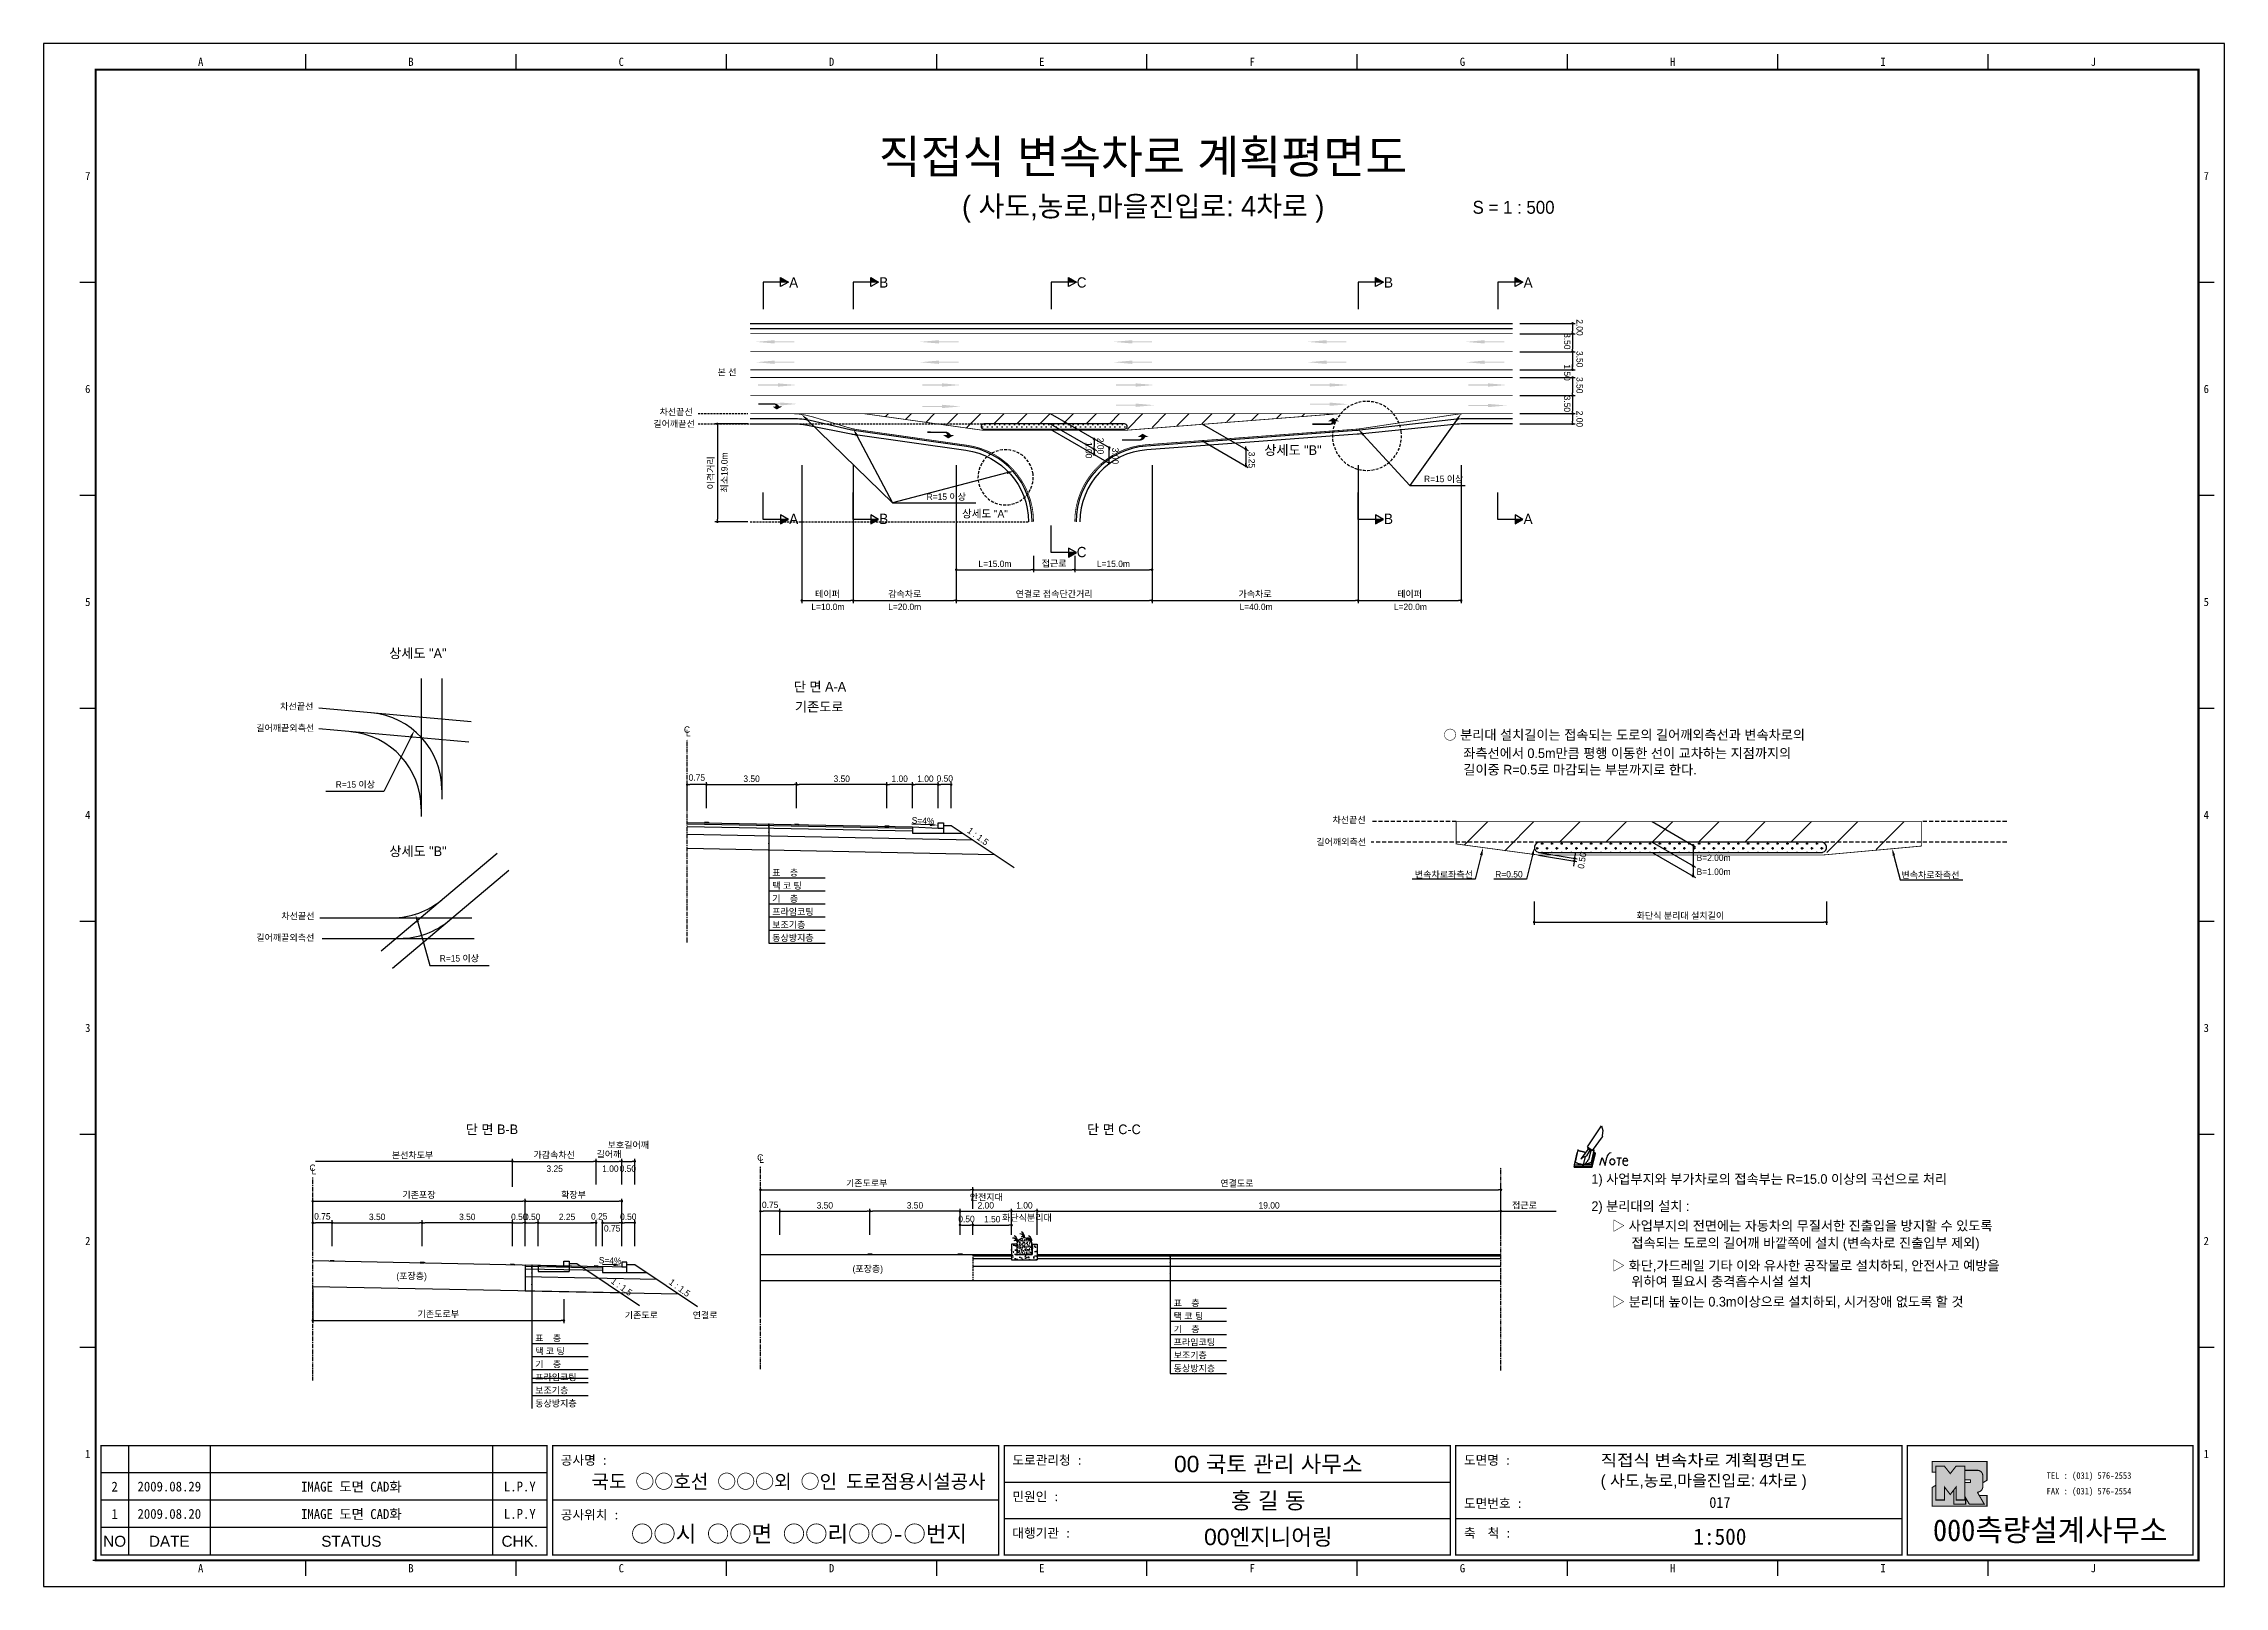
# Model space of a CAD drawing. Header units: millimetres. Extents: x 462 to 886, y -8 to 291.
import ezdxf
from ezdxf.enums import TextEntityAlignment as Align

# ---------------------------------------------------------------- set-up
doc = ezdxf.new("R2010")
doc.units = ezdxf.units.MM
doc.header["$LTSCALE"] = 0.25
doc.linetypes.add('CENTER', pattern=[50.8, 31.75, -6.35, 6.35, -6.35])
doc.linetypes.add('HIDDEN', pattern=[9.525, 6.35, -3.175])
for name, color, linetype in [('CC-GSTR-0004', 4, 'Continuous'), ('CM-LANE-0030', 30, 'Continuous'), ('CZ-DIMT-0002', 7, 'Continuous'), ('CZ-EXST-0002', 22, 'Continuous'), ('CZ-LIN1-0007', 7, 'Continuous'), ('CZ-LIN2-0003', 3, 'Continuous'), ('CZ-LINE-0001', 7, 'Continuous'), ('CZ-TEXT-BOX0', 7, 'Continuous'), ('TITLE', 7, 'Continuous')]:
    doc.layers.add(name, color=color, linetype=linetype)
doc.styles.add('견고딕', font='arial.ttf')
doc.styles.add('돋움', font='')
doc.styles.add('돋음체', font='')
doc.styles.get('돋움').set_extended_font_data('Dotum')
doc.styles.get('돋음체').set_extended_font_data('DotumChe')

msp = doc.modelspace()

# ---------------------------------------------------------------- texts
at = {"layer": 'CZ-DIMT-0002', "style": '돋움'}
for s, height, p in [('A', 2, (607.93, 244.86)), ('B', 2, (625.41, 244.86)), ('C', 2, (663.83, 244.86)), ('B', 2, (723.41, 244.86)), ('A', 2, (750.51, 244.86)), ('본 선', 1.25, (595, 227.46)), ('차선끝선', 1.25, (585.12, 219.75)), ('길어깨끝선', 1.25, (584.71, 217.44)), ('상세도 "B"', 1.875, (704.85, 212.33)), ('R=15 이상', 1.25, (734.12, 206.73)), ('R=15 이상', 1.25, (637.56, 203.28)), ('A', 2, (607.93, 198.99)), ('B', 2, (625.41, 198.99)), ('상세도 "A"', 1.5, (645.06, 199.98)), ('B', 2, (723.41, 198.99)), ('A', 2, (750.51, 198.99)), ('C', 2, (663.83, 192.54)), ('L=10.0m', 1.25, (614.57, 181.91)), ('L=20.0m', 1.25, (629.48, 181.91)), ('L=40.0m', 1.25, (697.7, 181.91)), ('L=20.0m', 1.25, (727.65, 181.91)), ('차선끝선', 1.25, (511.46, 162.59)), ('길어깨끝외측선', 1.25, (509.23, 158.39)), ('C', 1.25, (587.22, 158.09)), ('L', 1.25, (587.48, 157.43)), ('R=15 이상', 1.25, (522.84, 147.44)), ('차선끝선', 1.25, (715.75, 140.58)), ('차선끝선', 1.25, (511.69, 121.91)), ('길어깨끝외측선', 1.25, (509.24, 117.72)), ('R=15 이상', 1.25, (543.03, 113.7)), ('C', 1.25, (514.53, 73.06)), ('L', 1.25, (514.79, 72.41)), ('C', 1.25, (601.44, 75.04)), ('L', 1.25, (601.7, 74.64))]:
    msp.add_text(s, height=height, dxfattribs=at).set_placement(p, align=Align.MIDDLE_CENTER)
for s, rotation, p in [('2.00', 270, (759.9, 237.72)), ('3.50', 270, (757.47, 235.03)), ('1.50', 270, (757.47, 228.97)), ('3.50', 270, (759.9, 231.56)), ('3.50', 270, (759.9, 226.5)), ('3.50', 270, (757.47, 222.89)), ('2.00', 270, (759.9, 219.97)), ('최소19.0m', 90, (595.1, 204.09))]:
    msp.add_text(s, height=1.25, rotation=rotation, dxfattribs=at).set_placement(p)
for s, p in [('○ 분리대 설치길이는 접속되는 도로의 길어깨외측선과 변속차로의', (734.08, 157.07)), ('좌측선에서 0.5m만큼 평행 이동한 선이 교차하는 지점까지의', (737.93, 153.51)), ('길이중 R=0.5로 마감되는 부분까지로 한다.', (737.93, 150.32)), ('1) 사업부지와 부가차로의 접속부는 R=15.0 이상의 곡선으로 처리', (762.8, 70.88)), ('2) 분리대의 설치 :', (762.8, 65.61)), ('▷ 사업부지의 전면에는 자동차의 무질서한 진출입을 방지할 수 있도록', (766.78, 61.81)), ('접속되는 도로의 길어깨 바깥쪽에 설치 (변속차로 진출입부 제외)', (770.56, 58.48)), ('▷ 화단,가드레일 기타 이와 유사한 공작물로 설치하되, 안전사고 예방을', (766.78, 54.08)), ('위하여 필요시 충격흡수시설 설치', (770.56, 51.01)), ('▷ 분리대 높이는 0.3m이상으로 설치하되, 시거장애 없도록 할 것', (766.78, 47.07))]:
    msp.add_text(s, height=1.875, dxfattribs=at).set_placement(p, align=Align.MIDDLE_LEFT)
for s, rotation, p in [('S=4%', 357.7094, (633.05, 140.41)), ('1 : 1.5', 323.8881, (643.72, 137.38)), ('S=4%', 357.7094, (572.3, 55.06)), ('1 : 1.5', 323.8881, (574.54, 49.97)), ('1 : 1.5', 323.8881, (585.79, 49.77))]:
    msp.add_text(s, height=1.25, rotation=rotation, dxfattribs=at).set_placement(p, align=Align.MIDDLE_CENTER)
for s, p in [('길어깨외측선', (709.4, 135.67)), ('B=2.00m', (783.22, 132.6)), ('표    층', (603.76, 129.71)), ('택 코 팅', (603.76, 127.18)), ('변속차로좌측선', (728.53, 129.35)), ('R=0.50', (744.13, 129.39)), ('B=1.00m', (783.22, 129.89)), ('변속차로좌측선', (822.98, 129.26)), ('프라임코팅', (603.76, 122.12)), ('기    층', (603.76, 124.65)), ('보조기층', (603.76, 119.58)), ('동상방지층', (603.76, 117.05)), ('3.25', (559.94, 72.26)), ('1.00', (570.76, 72.26)), ('0.50', (574.15, 72.26)), ('안전지대', (642.11, 66.72)), ('화단식분리대', (648.38, 62.74)), ('접근로', (747.39, 65.15)), ('(포장층)', (530.8, 51.42)), ('(포장층)', (619.36, 52.83)), ('표    층', (681.7, 46.18)), ('기존도로', (575.14, 43.82)), ('연결로', (588.33, 43.82)), ('기    층', (681.7, 41.11)), ('택 코 팅', (681.7, 43.65)), ('표    층', (557.75, 39.37)), ('택 코 팅', (557.75, 36.84)), ('프라임코팅', (681.7, 38.58)), ('기    층', (557.75, 34.31)), ('보조기층', (681.7, 36.05)), ('동상방지층', (681.7, 33.52)), ('프라임코팅', (557.75, 31.78)), ('보조기층', (557.75, 29.25)), ('동상방지층', (557.75, 26.71))]:
    msp.add_text(s, height=1.25, dxfattribs=at).set_placement(p)
at = {"layer": 'CZ-DIMT-0002', "char_height": 1.25, "attachment_point": 5, "style": '돋움'}
for s, insert, rotation in [('1.00', (665.23, 212.31), 270), ('\\A1;2.00', (667.49, 213.12), 270), ('3.00', (670.38, 211.19), 270), ('3.25', (696.85, 210.42), 270), ('\\A1;0.50', (760.98, 132.68), 80.5236)]:
    msp.add_mtext(s, dxfattribs=dict(at, insert=insert, rotation=rotation))
at = {"layer": 'CZ-DIMT-0002', "insert": (533.94, 75.44), "char_height": 1.25, "attachment_point": 5, "style": '돋움'}
msp.add_mtext('본선차도부', dxfattribs=at)
at = {"layer": 'CZ-LINE-0001', "insert": (591.92, 207.91), "char_height": 1.25, "attachment_point": 5, "rotation": 90, "style": '돋움'}
msp.add_mtext('\\A1;이격거리', dxfattribs=at)
at = {"layer": 'CZ-LINE-0001', "char_height": 1.25, "attachment_point": 5, "style": '돋움'}
for s, insert in [('\\A1;L=15.0m', (647, 190.25)), ('\\A1;접근로', (658.5, 190.28)), ('\\A1;L=15.0m', (670, 190.25)), ('\\A1;테이퍼', (614.5, 184.34)), ('\\A1;감속차로', (629.5, 184.34)), ('\\A1;연결로 접속단간거리', (658.5, 184.34)), ('\\A1;가속차로', (697.5, 184.34)), ('\\A1;테이퍼', (727.5, 184.34)), ('\\A1;0.75', (589.13, 148.77)), ('\\A1;3.50', (599.76, 148.55)), ('\\A1;3.50', (617.26, 148.55)), ('\\A1;1.00', (628.51, 148.55)), ('\\A1;1.00', (633.51, 148.55)), ('\\A1;0.50', (637.26, 148.58)), ('\\A1;화단식 분리대 설치길이', (780.07, 121.92)), ('\\A1;가감속차선', (561.44, 75.5)), ('\\A1;길어깨', (572.07, 75.62)), ('\\A1;보호길어깨', (575.82, 77.42)), ('\\A1;기존포장', (535.19, 67.75)), ('\\A1;확장부', (565.19, 67.75)), ('\\A1;기존도로부', (622.11, 69.99)), ('\\A1;연결도로', (693.98, 69.98)), ('\\A1;0.75', (516.44, 63.62)), ('\\A1;3.50', (527.07, 63.52)), ('\\A1;3.50', (544.57, 63.52)), ('\\A1;0.50', (554.66, 63.53)), ('\\A1;0.50', (557.16, 63.53)), ('\\A1;2.25', (563.94, 63.52)), ('\\A1;0.25', (570.19, 63.63)), ('\\A1;0.50', (575.82, 63.55)), ('\\A1;0.75', (603.36, 65.86)), ('\\A1;3.50', (613.98, 65.76)), ('\\A1;3.50', (631.48, 65.76)), ('\\A1;0.50', (641.48, 63.11)), ('\\A1;2.00', (645.23, 65.76)), ('\\A1;1.50', (646.48, 63.08)), ('\\A1;1.00', (652.73, 65.76)), ('\\A1;19.00', (700.23, 65.76)), ('\\A1;0.75', (572.69, 61.3)), ('\\A1;기존도로부', (538.94, 44.61))]:
    msp.add_mtext(s, dxfattribs=dict(at, insert=insert))
at = {"layer": 'CZ-TEXT-BOX0', "style": '돋움'}
for s, p in [('상세도 "A"', (534.97, 172.9)), ('단 면 A-A', (613.04, 166.41)), ('기존도로', (612.89, 162.52)), ('상세도 "B"', (534.99, 134.48)), ('단 면 B-B', (549.35, 80.52)), ('단 면 C-C', (670.09, 80.52))]:
    msp.add_text(s, height=1.875, dxfattribs=at).set_placement(p, align=Align.MIDDLE_CENTER)
at = {"layer": 'TITLE', "color": 3, "linetype": 'Continuous', "style": '돋음체'}
for s, p in [('A', (492.81, 287.68)), ('B', (533.64, 287.68)), ('C', (574.46, 287.68)), ('D', (615.29, 287.68)), ('E', (656.11, 287.68)), ('F', (696.93, 287.68)), ('G', (737.76, 287.68)), ('H', (778.58, 287.68)), ('I', (819.41, 287.68)), ('J', (860.23, 287.68)), ('7', (470.89, 265.51)), ('7', (882.16, 265.51)), ('6', (470.89, 224.18)), ('6', (882.16, 224.18)), ('5', (470.89, 182.85)), ('5', (882.16, 182.85)), ('4', (470.89, 141.52)), ('4', (882.16, 141.52)), ('3', (470.89, 100.19)), ('3', (882.16, 100.19)), ('2', (470.89, 58.86)), ('2', (882.16, 58.86)), ('1', (470.89, 17.53)), ('1', (882.16, 17.53)), ('A', (492.81, -4.65)), ('B', (533.64, -4.65)), ('C', (574.46, -4.65)), ('D', (615.29, -4.65)), ('E', (656.11, -4.65)), ('F', (696.93, -4.65)), ('G', (737.76, -4.65)), ('H', (778.58, -4.65)), ('I', (819.41, -4.65)), ('J', (860.23, -4.65))]:
    msp.add_text(s, height=1.59, dxfattribs=at).set_placement(p, align=Align.MIDDLE)
at = {"layer": 'TITLE', "style": '돋움'}
for s, height, p in [('직접식 변속차로 계획평면도', 6.5, (675.74, 269.29)), ('( 사도,농로,마을진입로: 4차로 )', 4, (675.78, 259.66))]:
    msp.add_text(s, height=height, dxfattribs=at).set_placement(p, align=Align.MIDDLE_CENTER)
msp.add_text('S = 1 : 500', height=2.5, dxfattribs=at).set_placement((739.73, 259.44), align=Align.MIDDLE_LEFT)
at = {"layer": 'TITLE', "style": '돋음체'}
for s, p in [('공사명 : ', (562.72, 15.43)), ('도로관리청 :', (650.39, 15.43)), ('도면명 :', (738.06, 15.43)), ('민원인 :', (650.39, 8.36)), ('도면번호 :', (738.06, 7.04)), ('공사위치 :', (562.72, 4.82)), ('대행기관 :', (650.39, 1.28)), ('축  척 :', (738.06, 1.28))]:
    msp.add_text(s, height=1.804, dxfattribs=at).set_placement(p)
at = {"layer": 'TITLE', "color": 7, "linetype": 'Continuous'}
for s, height, style, p in [('00 국토 관리 사무소', 3.1832, '견고딕', (700.06, 15.61)), ('국도 ○○호선 ○○○외 ○인 도로점용시설공사', 2.7, '돋음체', (606.94, 12.22)), ('홍 길 동', 3.183, '견고딕', (700.06, 8.53)), ('○○시 ○○면 ○○리○○-○번지', 3.1832, '돋음체', (608.96, 2.06)), ('00엔지니어링', 3.183, '견고딕', (700.06, 1.46))]:
    msp.add_text(s, height=height, dxfattribs=dict(at, style=style)).set_placement(p, align=Align.MIDDLE)
at = {"layer": 'TITLE', "style": '돋움'}
for s, width, p, p2 in [('직접식 변속차로 계획평면도', 1.010039, (764.6, 15.18), (804.6, 15.18)), ('( 사도,농로,마을진입로: 4차로 )', 0.887023, (764.6, 11.23), (804.6, 11.23))]:
    msp.add_text(s, height=2.25, dxfattribs=dict(at, width=width)).set_placement(p, p2, align=Align.FIT)
at = {"layer": 'TITLE', "color": 180, "style": '돋음체'}
for s, p in [('TEL : (031) 576-2553', (851.17, 12.7)), ('FAX : (031) 576-2554', (851.17, 9.67))]:
    msp.add_text(s, height=1.2733, dxfattribs=at).set_placement(p)
at = {"layer": 'TITLE', "color": 1, "linetype": 'Continuous', "style": '돋음체'}
msp.add_text('2', height=1.91, dxfattribs=at).set_placement((476.11, 11.19), align=Align.MIDDLE)
at = {"layer": 'TITLE', "linetype": 'Continuous'}
for s, height, style, p in [('2009.08.29', 1.91, '돋음체', (486.72, 11.19)), ('L.P.Y', 1.91, '돋음체', (554.76, 11.19)), ('017', 2.122, '돋음체', (787.74, 8.1)), ('1', 1.91, '돋음체', (476.11, 5.88)), ('2009.08.20', 1.91, '돋음체', (486.72, 5.88)), ('L.P.Y', 1.91, '돋음체', (554.76, 5.88)), ('NO', 2.122, '견고딕', (476.11, 0.58)), ('DATE', 2.122, '견고딕', (486.72, 0.58)), ('STATUS', 2.122, '견고딕', (522.07, 0.58)), ('CHK.', 2.122, '견고딕', (554.76, 0.58)), ('1:500', 3.183, '돋음체', (787.74, 1.46))]:
    msp.add_text(s, height=height, dxfattribs=dict(at, style=style)).set_placement(p, align=Align.MIDDLE)
at = {"layer": 'TITLE', "style": '돋음체'}
for p in [(522.07, 11.19), (522.07, 5.88)]:
    msp.add_text('IMAGE 도면 CAD화', height=1.9099, dxfattribs=at).set_placement(p, align=Align.MIDDLE)
at = {"layer": 'TITLE', "color": 180, "style": '돋음체'}
msp.add_text('000측량설계사무소', height=4.244, dxfattribs=at).set_placement((851.86, 0.61), align=Align.CENTER)

# ---------------------------------------------------------------- blocks, each defined once
blk = doc.blocks.new('note')
for p, q in [((0.85, 3.5), (3.53, 7.57)), ((1.8, 2.79), (3.74, 5.46)), ((3.53, 7.57), (3.8, 6.64)), ((3.8, 6.64), (3.69, 5.72)), ((3.69, 5.72), (3.74, 5.46)), ((-1.24, 2.36), (-1.77, 0)), ((-1.77, 0), (1.77, 0)), ((-1.77, 0), (-1.77, -0.3)), ((-1.53, 0.52), (-1.55, 0.54)), ((-1.01, 2.9), (-1.53, 0.52)), ((-1.48, 0.48), (-1.53, 0.52)), ((-1.43, 0.44), (-1.48, 0.48)), ((-1.38, 0.41), (-1.43, 0.44)), ((-1.33, 0.4), (-1.38, 0.41)), ((-1.27, 0.37), (-1.33, 0.4)), ((-1.22, 0.35), (-1.27, 0.37)), ((-1.13, 2.36), (-1.24, 2.36)), ((-1.17, 0.33), (-1.22, 0.35)), ((-1.12, 0.32), (-1.17, 0.33)), ((-1.02, 0.25), (-1.12, 0.32)), ((-0.97, 0.22), (-1.02, 0.25)), ((-1, 2.9), (-1.01, 2.9)), ((-0.98, 2.85), (-1, 2.9)), ((-0.95, 2.8), (-0.98, 2.85)), ((-0.93, 0.21), (-0.97, 0.22)), ((-0.9, 2.75), (-0.95, 2.8)), ((-0.88, 0.19), (-0.93, 0.21)), ((-0.85, 2.72), (-0.9, 2.75)), ((-0.8, 0.18), (-0.88, 0.19)), ((-0.79, 2.69), (-0.85, 2.72)), ((-0.75, 0.17), (-0.8, 0.18)), ((-0.74, 2.68), (-0.79, 2.69)), ((-0.7, 0.16), (-0.75, 0.17)), ((-0.69, 2.65), (-0.74, 2.68)), ((-0.64, 0.15), (-0.7, 0.16)), ((-0.64, 2.65), (-0.69, 2.65)), ((-0.59, 2.63), (-0.64, 2.65)), ((-0.58, 0.14), (-0.64, 0.15)), ((-0.54, 2.62), (-0.59, 2.63)), ((-0.53, 0.13), (-0.58, 0.14)), ((-0.48, 2.61), (-0.54, 2.62)), ((-0.48, 0.12), (-0.53, 0.13)), ((-0.43, 2.61), (-0.48, 2.61)), ((-0.43, 0.11), (-0.48, 0.12)), ((0.75, 2.77), (-0.46, 1.16)), ((0.37, 2.24), (-0.46, 1.16)), ((-0.46, 1.16), (-0.08, 1.47)), ((-0.38, 2.59), (-0.43, 2.61)), ((-0.38, 0.08), (-0.43, 0.11)), ((-0.33, 2.59), (-0.38, 2.59)), ((-0.29, 0.06), (-0.38, 0.08)), ((-0.27, 2.58), (-0.33, 2.59)), ((-0.23, 0.05), (-0.29, 0.06)), ((-0.22, 2.57), (-0.27, 2.58)), ((-0.16, 0.04), (-0.23, 0.05)), ((-0.17, 2.56), (-0.22, 2.57)), ((-0.12, 2.55), (-0.17, 2.56)), ((-0.11, 0.03), (-0.16, 0.04)), ((-0.07, 2.53), (-0.12, 2.55)), ((-0.04, 0.02), (-0.11, 0.03)), ((-0.08, 1.47), (0.72, 1.75)), ((-0.01, 2.51), (-0.07, 2.53)), ((-0.05, -0.3), (-0.05, 0)), ((0, 0), (-0.04, 0.02)), ((0.04, 2.5), (-0.01, 2.51)), ((0.37, 1.63), (0, 0)), ((0, 0), (1.6, 0.53)), ((0, 0), (1.65, 0.18)), ((0, 0.01), (0.06, 0.04)), ((0, -0.3), (0, 0)), ((0.09, 2.48), (0.04, 2.5)), ((0.05, -0.3), (0.05, 0)), ((0.06, 0.04), (0.11, 0.07)), ((0.14, 2.48), (0.09, 2.48)), ((0.11, 0.07), (0.16, 0.09)), ((0.2, 2.47), (0.14, 2.48)), ((0.16, 0.09), (0.21, 0.12)), ((0.26, 2.43), (0.18, 2.46)), ((0.21, 0.12), (0.27, 0.14)), ((0.34, 2.4), (0.26, 2.43)), ((0.27, 0.14), (0.36, 0.19)), ((0.45, 2.37), (0.34, 2.4)), ((0.36, 0.19), (0.41, 0.22)), ((0.41, 0.22), (0.46, 0.27)), ((0.46, 0.27), (0.51, 0.3)), ((0.51, 0.3), (0.56, 0.34)), ((0.56, 0.34), (0.6, 0.4)), ((0.6, 0.4), (0.64, 0.45)), ((0.64, 0.45), (0.67, 0.51)), ((0.67, 0.51), (0.74, 0.58)), ((0.72, 1.75), (1.16, 2.53)), ((0.74, 0.58), (0.79, 0.63)), ((1, 3.1), (0.75, 2.77)), ((0.79, 0.63), (0.83, 0.68)), ((0.83, 0.68), (0.86, 0.73)), ((0.85, 3.5), (1.8, 2.79)), ((1, 3.4), (0.85, 3.21)), ((0.85, 3.21), (1.52, 2.71)), ((0.86, 0.73), (0.89, 0.79)), ((0.89, 0.84), (0.92, 0.89)), ((0.89, 0.79), (0.89, 0.84)), ((0.92, 0.89), (0.96, 0.95)), ((0.96, 0.95), (1.01, 0.97)), ((1.47, 2.74), (1.01, 0.97)), ((1.16, 2.53), (1.37, 2.82)), ((2.13, 2.84), (1.44, 2.63)), ((1.52, 2.71), (1.66, 2.9)), ((1.6, 0.53), (2.13, 2.84)), ((1.65, 0.18), (2.19, 2.48)), ((1.77, 0), (2.3, 2.36)), ((1.77, -0.3), (2.3, 2.07)), ((1.77, -0.38), (2.3, 1.99)), ((1.77, -0.44), (2.3, 1.93)), ((1.77, 0), (1.77, -0.3)), ((2.19, 2.48), (2.04, 2.47)), ((2.3, 2.36), (2.16, 2.36)), ((2.3, 2.36), (2.3, 2.07)), ((3.21, -0.08), (3.68, 1.4)), ((3.68, 1.4), (4.26, -0.14)), ((4.26, -0.14), (4.56, 1.44)), ((6.55, 1.34), (7.46, 1.34)), ((7.01, 1.34), (6.87, -0.11)), ((7.71, 0.77), (7.71, 0.55)), ((7.71, 0.77), (8.67, 0.77)), ((-1.77, -0.3), (1.77, -0.3)), ((-1.77, -0.43), (-1.77, -0.3)), ((-1.77, -0.37), (1.77, -0.37)), ((-1.77, -0.43), (1.77, -0.43))]:
    blk.add_line(p, q)
for centre, major_axis, start_param, end_param in [((0.4, 2.31), (0.0702, 0.0702), 3.283946, 6.425539), ((5.68, 1.23), (-0.806, 0.806), -0.591174, 0.597824), ((5.66, 0.58), (-0.378, 0.378), 3.926991, 10.210176), ((8.3, 0.49), (0.422, 0.422), 2.265602, 4.634911), ((8.19, 0.77), (-0.342, 0.342), 3.926991, 7.068583)]:
    blk.add_ellipse(centre, major_axis=major_axis, ratio=1, start_param=start_param, end_param=end_param)
blk = doc.blocks.new('_Dot')
at = {"color": 0, "linetype": 'ByBlock', "lineweight": -2}
blk.add_line((-0.5, 0), (-1, 0), dxfattribs=at)
at = {"color": 0, "linetype": 'ByBlock', "const_width": 0.5}
blk.add_lwpolyline([(-0.25, 0, 1), (0.25, 0, 1)], format="xyb", close=True, dxfattribs=at)

# ---------------------------------------------------------------- hatches: boundary and pattern name
at = {"layer": 'CM-LANE-0030'}
h = msp.add_hatch(dxfattribs=at)
h.set_pattern_fill('ANSI31', color=256, style=0)
h.set_pattern_definition([(45, (-527.1032, 444.4617), (-2.245064, 2.245064), [])])
h.paths.add_polyline_path([(672.18, 217.41, -0.868933), (672.31, 216.43, 0.000934), (672.25, 216.41), (674.49, 216.41, -0.023202), (676.17, 216.61), (714, 219.41), (621.48, 219.41), (641.95, 216.49, -0.007729), (642.51, 216.41), (644.75, 216.41, 0.000934), (644.68, 216.43, -0.868933), (644.82, 217.41)])
at = {"layer": 'CZ-EXST-0002'}
h = msp.add_hatch(dxfattribs=at)
h.set_pattern_fill('AR-SAND', color=256, scale=0.01, style=0)
h.set_pattern_definition([(37.5, (-457.8875, 3539.05902), (-0.016000313, 0.489413237), [0, -0.38608, 0, -0.4318, 0, -0.41275]), (7.5, (-457.8875, 3539.059), (0.44952328, 0.7168251), [0, -0.20828, 0, -0.34798, 0, -0.13335]), (327.5, (-458.1999, 3539.05902), (0.79099237, 0.001437185), [0, -0.127, 0, -0.4572, 0, -0.5969]), (317.5, (-458.1999, 3539.059), (0.76355645, 0.22292932), [0, -0.0635, 0, -0.29972, 0, -0.3429])])
edge = h.paths.add_edge_path()
edge.add_ellipse((652.73, 58.21), major_axis=(-1.5, 0), ratio=0.829212, start_angle=180, end_angle=360)
edge.add_line((651.23, 58.21), (651.23, 56.21))
edge.add_line((651.23, 56.21), (654.23, 56.21))
edge.add_line((654.23, 56.21), (654.23, 58.21))
h = msp.add_hatch(dxfattribs=at)
h.set_pattern_fill('AR-CONC', color=256, scale=0.01, style=0)
h.set_pattern_definition([(50, (-457.8875, 3539.059), (1.8218467, -0.15939086), [0.1905, -2.0955]), (355, (-457.8875, 3539.059), (-0.3524283, 1.9105664), [0.1524, -1.6764]), (100.451, (-457.7357, 3539.0457), (1.469425, 1.7511669), [0.1619, -1.7809]), (46.1842, (-457.8875, 3539.567), (2.7107904, -0.4204233), [0.28575, -3.14325]), (96.6356, (-457.6616, 3539.532), (2.3740423, 2.4742556), [0.24285, -2.67135]), (351.184, (-457.8875, 3539.567), (2.374046, 2.4742512), [0.2286, -2.5146]), (21, (-457.6335, 3539.44), (1.5161488, -1.0226552), [0.1905, -2.0955]), (326, (-457.6335, 3539.44), (0.6180203, 1.8418797), [0.1524, -1.6764]), (71.4514, (-457.5072, 3539.3548), (2.1341649, 0.8192286), [0.1619, -1.7809]), (37.5, (-457.8875, 3539.059), (0.03088603, 0.84555039), [0, -1.65608, 0, -1.7018, 0, -1.68275]), (7.5, (-457.8875, 3539.059), (0.66819663, 1.00180575), [0, -0.97028, 0, -1.61798, 0, -0.64135]), (327.5, (-458.4539, 3539.059), (1.35590595, -0.05728744), [0, -0.635, 0, -1.9812, 0, -2.6289]), (317.5, (-458.7079, 3539.059), (1.4812918, 0.2542649), [0, -0.8255, 0, -1.31572, 0, -1.8669])])
h.paths.add_polyline_path([(655.23, 55.21), (655.23, 58.21), (654.23, 58.21), (654.23, 56.21), (651.23, 56.21), (651.23, 58.21), (650.23, 58.21), (650.23, 55.21)])
at = {"layer": 'CZ-LIN1-0007'}
for points in [[(604.25, 233.66), (604.25, 233.44), (608.07, 233.44), (608.07, 233.23), (604.25, 233.23), (604.25, 233.01), (600.6, 233.33)], [(636.12, 233.66), (636.12, 233.44), (639.94, 233.44), (639.94, 233.23), (636.12, 233.23), (636.12, 233.01), (632.47, 233.33)], [(673.7, 233.66), (673.7, 233.44), (677.52, 233.44), (677.52, 233.23), (673.7, 233.23), (673.7, 233.01), (670.05, 233.33)], [(711.37, 233.66), (711.37, 233.44), (715.19, 233.44), (715.19, 233.23), (711.37, 233.23), (711.37, 233.01), (707.72, 233.33)], [(742.09, 233.66), (742.09, 233.44), (745.92, 233.44), (745.92, 233.23), (742.09, 233.23), (742.09, 233.01), (738.44, 233.33)], [(604.25, 229.7), (604.25, 229.48), (608.07, 229.48), (608.07, 229.27), (604.25, 229.27), (604.25, 229.05), (600.6, 229.38)], [(636.12, 229.7), (636.12, 229.48), (639.94, 229.48), (639.94, 229.27), (636.12, 229.27), (636.12, 229.05), (632.47, 229.38)], [(673.7, 229.7), (673.7, 229.48), (677.52, 229.48), (677.52, 229.27), (673.7, 229.27), (673.7, 229.05), (670.05, 229.38)], [(711.37, 229.7), (711.37, 229.48), (715.19, 229.48), (715.19, 229.27), (711.37, 229.27), (711.37, 229.05), (707.72, 229.38)], [(742.09, 229.7), (742.09, 229.48), (745.92, 229.48), (745.92, 229.27), (742.09, 229.27), (742.09, 229.05), (738.44, 229.38)], [(604.86, 225.28), (604.86, 225.07), (601.03, 225.07), (601.03, 224.85), (604.86, 224.85), (604.86, 224.64), (608.51, 224.96)], [(636.73, 225.28), (636.73, 225.07), (632.9, 225.07), (632.9, 224.85), (636.73, 224.85), (636.73, 224.64), (640.38, 224.96)], [(674.3, 225.28), (674.3, 225.07), (670.48, 225.07), (670.48, 224.85), (674.3, 224.85), (674.3, 224.64), (677.95, 224.96)], [(711.98, 225.28), (711.98, 225.07), (708.15, 225.07), (708.15, 224.85), (711.98, 224.85), (711.98, 224.64), (715.63, 224.96)], [(742.7, 225.28), (742.7, 225.07), (738.88, 225.07), (738.88, 224.85), (742.7, 224.85), (742.7, 224.64), (746.35, 224.96)], [(604.22, 221.39, -0.267976), (605.12, 220.79), (605.68, 220.79), (604.64, 220.21), (603.81, 220.78), (604.42, 220.79, 0.504994), (604.15, 221.16), (601.1, 221.17), (601.1, 221.41)], [(605.35, 221.57), (605.35, 221.38), (601.92, 221.38), (601.92, 221.18), (605.35, 221.18), (605.35, 220.99), (608.62, 221.28)], [(636.73, 221.12), (636.73, 220.91), (632.9, 220.91), (632.9, 220.7), (636.73, 220.7), (636.73, 220.48), (640.38, 220.8)], [(674.3, 221.36), (674.3, 221.14), (670.48, 221.14), (670.48, 220.93), (674.3, 220.93), (674.3, 220.71), (677.95, 221.04)], [(711.98, 221.55), (711.98, 221.34), (708.15, 221.34), (708.15, 221.12), (711.98, 221.12), (711.98, 220.91), (715.63, 221.23)], [(742.7, 221.3), (742.7, 221.09), (738.88, 221.09), (738.88, 220.88), (742.7, 220.87), (742.7, 220.66), (746.35, 220.98)], [(637.43, 215.92, -0.267976), (638.46, 215.24), (639.09, 215.24), (637.92, 214.58), (636.98, 215.23), (637.67, 215.23, 0.504994), (637.36, 215.65), (633.9, 215.67), (633.9, 215.94)], [(712.16, 217.23, 0.267976), (713.19, 217.92), (713.81, 217.92), (712.64, 218.58), (711.7, 217.93), (712.39, 217.92, -0.504994), (712.08, 217.51), (708.62, 217.49), (708.62, 217.21)], [(675.17, 214.17, 0.267976), (676.2, 214.86), (676.83, 214.86), (675.66, 215.51), (674.72, 214.87), (675.41, 214.86, -0.504994), (675.1, 214.44), (671.64, 214.42), (671.64, 214.15)], [(591.38, 139.98), (591.38, 140.11), (590.63, 140.12), (590.63, 140)], [(608.88, 139.63), (608.88, 139.76), (608.13, 139.77), (608.13, 139.65)], [(626.38, 139.28), (626.38, 139.41), (625.63, 139.42), (625.63, 139.3)], [(518.69, 54.95), (518.69, 55.08), (517.94, 55.09), (517.94, 54.97)], [(623.11, 56.21), (623.11, 56.34), (622.36, 56.34), (622.36, 56.21)], [(640.61, 56.21), (640.61, 56.34), (639.86, 56.34), (639.86, 56.21)], [(536.19, 54.6), (536.19, 54.73), (535.44, 54.74), (535.44, 54.62)], [(553.69, 54.25), (553.69, 54.38), (552.94, 54.39), (552.94, 54.27)], [(569.94, 53.93), (569.94, 54.05), (569.19, 54.07), (569.19, 53.94)]]:
    msp.add_hatch(color=256, dxfattribs=at).paths.add_polyline_path(points)
at = {"layer": 'CZ-LIN2-0003'}
h = msp.add_hatch(dxfattribs=at)
h.set_pattern_fill('CROSS', color=256, scale=0.075, style=0)
h.set_pattern_definition([(0, (-527.1032, 444.46174), (0.47625, 0.47625), [0.238125, -0.714375]), (90, (-526.98413, 444.3427), (-0.47625, 0.47625), [0.238125, -0.714375])])
h.paths.add_polyline_path([(672.18, 217.41), (644.82, 217.41, 0.868933), (644.68, 216.43, -0.000934), (644.75, 216.41), (672.25, 216.41, -0.000934), (672.31, 216.43, 0.868933)])
h = msp.add_hatch(dxfattribs=at)
h.set_pattern_fill('CROSS', color=256, scale=0.15, style=0)
h.set_pattern_definition([(0, (-1591.1101, 590.3459), (0.9525, 0.9525), [0.47625, -1.42875]), (90, (-1590.8719, 590.1078), (-0.9525, 0.9525), [0.47625, -1.42875])])
h.paths.add_polyline_path([(752.73, 136.24, 0.868933), (752.46, 134.28, -0.000934), (752.59, 134.24), (807.59, 134.24, -0.000934), (807.73, 134.28, 0.868933), (807.45, 136.24)])
at = {"layer": 'CZ-LINE-0001'}
for points in [[(605.4, 245.81), (605.4, 244.93), (606.92, 244.93)], [(622.89, 245.81), (622.89, 244.93), (624.41, 244.93)], [(661.3, 245.81), (661.3, 244.93), (662.82, 244.93)], [(720.89, 245.81), (720.89, 244.93), (722.41, 244.93)], [(747.99, 245.81), (747.99, 244.93), (749.51, 244.93)], [(606.92, 198.89), (605.4, 198.89), (605.4, 198.01)], [(624.41, 198.89), (622.89, 198.89), (622.89, 198.01)], [(722.41, 198.89), (720.89, 198.89), (720.89, 198.01)], [(749.51, 198.89), (747.99, 198.89), (747.99, 198.01)], [(662.82, 192.44), (661.3, 192.44), (661.3, 191.56)]]:
    msp.add_hatch(color=256, dxfattribs=at).paths.add_polyline_path(points)
at = {"layer": 'TITLE', "ltscale": 150}
h = msp.add_hatch(color=8, dxfattribs=at)
edge = h.paths.add_edge_path()
edge.add_line((839.6, 16.06), (828.93, 16.06))
edge.add_line((828.93, 16.06), (828.93, 13.98))
edge.add_line((828.93, 13.98), (829.64, 13.98))
edge.add_line((829.64, 13.98), (829.64, 15.15))
edge.add_line((829.64, 15.15), (831.33, 15.15))
edge.add_line((831.33, 15.15), (832.46, 13.7))
edge.add_line((832.46, 13.7), (833.59, 15.15))
edge.add_line((833.59, 15.15), (835.28, 15.15))
edge.add_line((835.28, 15.15), (835.28, 14.35))
edge.add_line((835.28, 14.35), (837.72, 14.35))
edge.add_arc((837.72, 13.29), 1.07, 0, 90, ccw=False)
edge.add_line((838.78, 13.29), (838.78, 11.92))
edge.add_line((838.78, 11.92), (839.6, 12.43))
edge.add_line((839.6, 12.43), (839.6, 16.06))
h.paths.add_polyline_path([(833.14, 10.53), (832.46, 9.65), (831.33, 11.11), (831.33, 8.59), (829.64, 8.59), (829.64, 11.44), (828.93, 11), (828.93, 7.37), (839.6, 7.37), (839.6, 9.45), (838.1, 9.45), (839.05, 7.8), (836.15, 7.8), (835.45, 9.01), (835.45, 7.8), (833.14, 7.8)])
msp.add_hatch(color=5, dxfattribs=at).paths.add_polyline_path([(835.28, 15.15), (833.59, 15.15), (832.46, 13.7), (831.33, 15.15), (829.64, 15.15), (829.64, 8.59), (831.33, 8.59), (831.33, 11.11), (832.46, 9.65), (833.59, 11.11), (833.59, 8.59), (835.28, 8.59)])
h = msp.add_hatch(color=161, dxfattribs=at)
edge = h.paths.add_edge_path()
edge.add_arc((837.72, 13.29), 1.07, 360, 450)
edge.add_line((837.72, 14.35), (835.28, 14.35))
edge.add_line((835.28, 14.35), (835.28, 12.5))
edge.add_line((835.28, 12.5), (836.27, 12.5))
edge.add_arc((836.27, 12.39), 0.113, 0, 90, ccw=False)
edge.add_line((836.39, 12.39), (836.39, 12.08))
edge.add_arc((836.27, 12.08), 0.113, 270, 360, ccw=False)
edge.add_line((836.27, 11.97), (835.28, 11.97))
edge.add_line((835.28, 11.97), (835.28, 8.59))
edge.add_line((835.28, 8.59), (833.59, 8.59))
edge.add_line((833.59, 8.59), (833.59, 11.11))
edge.add_line((833.59, 11.11), (833.14, 10.53))
edge.add_line((833.14, 10.53), (833.14, 7.8))
edge.add_line((833.14, 7.8), (835.45, 7.8))
edge.add_line((835.45, 7.8), (835.45, 9.01))
edge.add_line((835.45, 9.01), (836.15, 7.8))
edge.add_line((836.15, 7.8), (839.05, 7.8))
edge.add_line((839.05, 7.8), (837.72, 10.11))
edge.add_arc((837.72, 11.18), 1.07, 270, 360)
edge.add_line((838.78, 11.18), (838.78, 13.29))

# ---------------------------------------------------------------- linework, layer by layer
at = {"color": 0, "linetype": 'ByBlock', "lineweight": -2}
for p, q in [((759.15, 236.66), (759.15, 236.41)), ((759.15, 235.16), (759.15, 235.41)), ((759.15, 234.66), (759.15, 234.41)), ((759.15, 231.66), (759.15, 231.91)), ((759.15, 231.16), (759.15, 230.91)), ((759.15, 228.16), (759.15, 228.41)), ((759.15, 228.16), (759.15, 228.41)), ((759.15, 226.16), (759.15, 225.91)), ((759.15, 226.16), (759.15, 225.91)), ((759.15, 223.16), (759.15, 223.41)), ((759.15, 222.66), (759.15, 222.41)), ((759.15, 219.66), (759.15, 219.91)), ((759.15, 219.16), (759.15, 218.91)), ((759.15, 217.66), (759.15, 217.91)), ((666.24, 214.26), (666.24, 214.01)), ((666.24, 212.76), (666.24, 213.01)), ((666.24, 212.26), (666.24, 212.01)), ((666.24, 211.76), (666.24, 212.01)), ((669.2, 212.55), (669.2, 212.3)), ((695.69, 212.77), (695.69, 213.02)), ((695.69, 212.27), (695.69, 212.02)), ((669.2, 210.05), (669.2, 210.3)), ((695.69, 209.52), (695.69, 209.77)), ((759.43, 132.34), (759.39, 132.1)), ((759.59, 133.33), (759.63, 133.58)), ((782.53, 135.41), (782.53, 135.16)), ((782.53, 131.41), (782.53, 131.16)), ((782.53, 129.91), (782.53, 130.16)), ((553.07, 74.3), (552.82, 74.3))]:
    msp.add_line(p, q, dxfattribs=at)
at = {"color": 0, "linetype": 'ByBlock', "const_width": 0.25}
for points in [[(759.15, 236.79, 1), (759.15, 237.04, 1)], [(759.15, 235.04, 1), (759.15, 234.79, 1)], [(759.15, 234.79, 1), (759.15, 235.04, 1)], [(759.15, 231.54, 1), (759.15, 231.29, 1)], [(759.15, 231.29, 1), (759.15, 231.54, 1)], [(759.15, 228.04, 1), (759.15, 227.79, 1)], [(759.15, 228.04, 1), (759.15, 227.79, 1)], [(759.15, 226.29, 1), (759.15, 226.54, 1)], [(759.15, 226.29, 1), (759.15, 226.54, 1)], [(759.15, 223.04, 1), (759.15, 222.79, 1)], [(759.15, 222.79, 1), (759.15, 223.04, 1)], [(759.15, 219.29, 1), (759.15, 219.54, 1)], [(759.15, 219.54, 1), (759.15, 219.29, 1)], [(759.15, 217.54, 1), (759.15, 217.29, 1)], [(666.24, 214.38, 1), (666.24, 214.63, 1)], [(666.24, 212.63, 1), (666.24, 212.38, 1)], [(666.24, 212.38, 1), (666.24, 212.63, 1)], [(666.24, 211.63, 1), (666.24, 211.38, 1)], [(669.2, 212.67, 1), (669.2, 212.92, 1)], [(695.69, 212.65, 1), (695.69, 212.4, 1)], [(695.69, 212.4, 1), (695.69, 212.65, 1)], [(669.2, 209.92, 1), (669.2, 209.67, 1)], [(695.69, 209.4, 1), (695.69, 209.15, 1)], [(782.53, 135.53, 1), (782.53, 135.78, 1)], [(759.45, 132.47, 1), (759.49, 132.71, 1)], [(759.57, 133.21, 1), (759.53, 132.96, 1)], [(782.53, 131.53, 1), (782.53, 131.78, 1)], [(782.53, 129.78, 1), (782.53, 129.53, 1)], [(553.19, 74.3, 1), (553.44, 74.3, 1)]]:
    msp.add_lwpolyline(points, format="xyb", close=True, dxfattribs=at)
at = {"layer": 'CC-GSTR-0004'}
for p, q in [((636.01, 139.99), (637.01, 139.99)), ((636.01, 138.99), (636.01, 139.99)), ((637.01, 139.99), (637.01, 137.99)), ((631.01, 139.19), (636.01, 138.99)), ((631.01, 139.19), (631.01, 137.99)), ((631.01, 137.99), (637.01, 137.99)), ((636.01, 138.99), (637.01, 138.99))]:
    msp.add_line(p, q, dxfattribs=at)
for points in [[(599.5, 236.91), (747.5, 236.91)], [(599.5, 235.91), (747.5, 235.91)], [(575.57, 53.76), (574.57, 53.76), (570.82, 53.91), (570.82, 52.76), (575.57, 52.76), (575.57, 54.76), (574.57, 54.76), (574.57, 53.76)]]:
    msp.add_lwpolyline(points, dxfattribs=at)
for points in [[(654.25, 198.41, 0.375477), (641.47, 213.03), (620.09, 216.07, -0.020017), (618.91, 216.29), (611.13, 218.04, 0.055445), (607.83, 218.41), (599.5, 218.41)], [(599.5, 217.41), (608, 217.41, -0.049632), (610.96, 217.12), (610.96, 217.12), (619.08, 215.48), (619.08, 215.48, 0.014218), (619.92, 215.34), (641.37, 212.29, -0.375533), (653.5, 198.41)], [(747.5, 218.41), (738.34, 218.41, 0.028023), (736.66, 218.32), (736.66, 218.32), (717.78, 216.19), (717.78, 216.19, -0.009556), (717.21, 216.14), (717.21, 216.14), (676.42, 213.12, 0.393044), (662.75, 198.41)], [(747.5, 217.41), (738.25, 217.41, 0.024956), (736.75, 217.34), (717.69, 215.43, -0.006491), (717.3, 215.39), (676.48, 212.37, 0.393052), (663.5, 198.41)]]:
    msp.add_lwpolyline(points, format="xyb", dxfattribs=at)
at = {"layer": 'CM-LANE-0030'}
for p, q in [((738.1, 135.68), (742.67, 140.24)), ((745.96, 134.56), (751.65, 140.24)), ((756.63, 136.24), (760.63, 140.24)), ((765.61, 136.24), (769.61, 140.24)), ((774.59, 136.24), (778.59, 140.24)), ((783.57, 136.24), (787.57, 140.24)), ((792.55, 136.24), (796.55, 140.24)), ((801.53, 136.24), (805.53, 140.24)), ((808.51, 134.24), (814.51, 140.24)), ((818.09, 134.84), (823.49, 140.24))]:
    msp.add_line(p, q, dxfattribs=at)
at = {"layer": 'CM-LANE-0030', "const_width": 0.15}
for points in [[(599.5, 227.91), (747.5, 227.91)], [(599.5, 226.41), (747.5, 226.41)]]:
    msp.add_lwpolyline(points, dxfattribs=at)
msp.add_lwpolyline([(672.25, 216.16), (644.75, 216.16, 0.007729), (644.75, 216.16), (621.48, 219.41), (714, 219.41), (672.25, 216.16, 0.022569)], format="xyb", close=True, dxfattribs=at)
at = {"layer": 'CM-LANE-0030', "color": 30, "const_width": 0.15}
msp.add_lwpolyline([(826.9, 140.24), (826.9, 135.49), (807.59, 133.74, 0.022569), (807.59, 133.74), (752.59, 133.74, 0.006704), (752.59, 133.74), (736.54, 135.9), (736.54, 140.24)], format="xyb", close=True, dxfattribs=at)
at = {"layer": 'CZ-EXST-0002'}
for p, q in [((535.63, 167.99), (535.63, 141.21)), ((539.62, 167.99), (539.62, 144.56)), ((545.33, 159.62), (515.74, 162.25)), ((544.84, 155.65), (515.74, 158.24)), ((527.84, 115.15), (550.39, 134.13)), ((530.05, 111.78), (552.65, 130.81)), ((515.97, 121.57), (545.44, 121.57)), ((516.38, 117.57), (545.92, 117.57)), ((601.48, 56.21), (642.73, 56.21)), ((514.57, 55.04), (558.32, 54.16)), ((558.32, 54.16), (563.32, 53.96)), ((558.32, 54.16), (558.32, 52.96)), ((558.32, 52.96), (564.32, 52.96)), ((563.32, 54.96), (564.32, 54.96)), ((563.32, 53.96), (563.32, 54.96)), ((563.32, 53.96), (564.32, 53.96)), ((564.32, 54.96), (564.32, 52.96)), ((564.32, 54.46), (565.82, 54.46)), ((565.82, 54.46), (578.02, 46.33)), ((601.48, 51.21), (642.73, 51.21)), ((514.57, 50.04), (574.25, 48.84))]:
    msp.add_line(p, q, dxfattribs=at)
at = {"layer": 'CZ-LIN1-0007'}
for p, q in [((590.63, 140.12), (591.38, 140.11)), ((590.63, 140), (591.38, 139.98)), ((591.38, 140.11), (591.38, 139.98)), ((608.13, 139.77), (608.88, 139.76)), ((608.88, 139.76), (608.88, 139.63)), ((608.13, 139.65), (608.88, 139.63)), ((625.63, 139.42), (626.38, 139.41)), ((625.63, 139.3), (626.38, 139.28)), ((626.38, 139.41), (626.38, 139.28)), ((517.94, 55.09), (518.69, 55.08)), ((518.69, 55.08), (518.69, 54.95)), ((622.36, 56.34), (623.11, 56.34)), ((622.36, 56.21), (622.36, 56.34)), ((623.11, 56.21), (622.36, 56.21)), ((623.11, 56.34), (623.11, 56.21)), ((639.86, 56.34), (640.61, 56.34)), ((639.86, 56.21), (639.86, 56.34)), ((640.61, 56.21), (639.86, 56.21)), ((640.61, 56.34), (640.61, 56.21)), ((517.94, 54.97), (518.69, 54.95)), ((535.44, 54.74), (536.19, 54.73)), ((535.44, 54.62), (536.19, 54.6)), ((536.19, 54.73), (536.19, 54.6)), ((552.94, 54.39), (553.69, 54.38)), ((552.94, 54.27), (553.69, 54.25)), ((553.69, 54.38), (553.69, 54.25)), ((569.19, 54.07), (569.94, 54.05)), ((569.19, 53.94), (569.94, 53.93)), ((569.94, 54.05), (569.94, 53.93))]:
    msp.add_line(p, q, dxfattribs=at)
at = {"layer": 'CZ-LIN1-0007', "const_width": 0.15}
msp.add_lwpolyline([(599.5, 234.91), (747.5, 234.91)], dxfattribs=at)
at = {"layer": 'CZ-LIN1-0007', "linetype": 'HIDDEN', "const_width": 0.15}
for points in [[(599.5, 231.41), (747.5, 231.41)], [(599.5, 222.91), (747.5, 222.91)], [(607.3, 219.41), (621.48, 219.41)], [(714, 219.41), (738.62, 219.41)]]:
    msp.add_lwpolyline(points, dxfattribs=at)
at = {"layer": 'CZ-LIN1-0007', "const_width": 0.15}
for points in [[(654.5, 198.41, 0.375459), (641.5, 213.28), (641.5, 213.28), (620.61, 216.25), (620.61, 216.25, -0.037507), (618.42, 216.73), (618.42, 216.73), (611.61, 218.78, 0.072993), (607.3, 219.41), (599.5, 219.41)], [(747.5, 219.41), (738.62, 219.41, 0.03724), (736.39, 219.24), (736.39, 219.24), (718.05, 216.49), (718.05, 216.49, -0.018764), (716.94, 216.37), (716.94, 216.37), (676.41, 213.37, 0.393042), (662.5, 198.41)]]:
    msp.add_lwpolyline(points, format="xyb", dxfattribs=at)
at = {"layer": 'CZ-LIN2-0003'}
for p, q in [((587.26, 140.06), (631.01, 139.19)), ((587.26, 139.81), (631.01, 138.94)), ((587.26, 139.31), (631.01, 138.44)), ((587.26, 137.81), (642.68, 136.7)), ((637.01, 139.49), (638.51, 139.49)), ((637.01, 137.99), (640.76, 137.99)), ((638.51, 139.49), (650.71, 131.35)), ((587.26, 135.06), (646.93, 133.87)), ((642.73, 56.21), (650.23, 56.21)), ((642.73, 55.96), (650.23, 55.96)), ((642.73, 55.46), (650.23, 55.46)), ((651.23, 58.21), (650.23, 58.21)), ((650.23, 58.21), (650.23, 55.21)), ((650.23, 55.21), (655.23, 55.21)), ((651.23, 58.21), (651.23, 56.21)), ((651.23, 56.21), (654.23, 56.21)), ((654.23, 58.21), (655.23, 58.21)), ((654.23, 58.21), (654.23, 56.21)), ((655.23, 58.21), (655.23, 55.21)), ((655.23, 56.21), (745.23, 56.21)), ((655.23, 55.96), (745.23, 55.96)), ((655.23, 55.46), (745.23, 55.46)), ((555.82, 54.21), (570.82, 53.91)), ((555.82, 54.21), (555.82, 49.21)), ((555.82, 53.96), (570.82, 53.66)), ((555.82, 53.46), (570.82, 53.16)), ((555.82, 51.96), (581.28, 51.45)), ((575.57, 54.26), (577.07, 54.26)), ((575.57, 52.76), (579.32, 52.76)), ((577.07, 54.26), (589.27, 46.13)), ((642.73, 53.96), (745.23, 53.96)), ((642.73, 51.21), (745.23, 51.21)), ((555.82, 49.21), (585.53, 48.62))]:
    msp.add_line(p, q, dxfattribs=at)
for points in [[(672.25, 216.41, -0.000934), (672.31, 216.43, 0.868933), (672.18, 217.41), (644.82, 217.41, 0.868933), (644.68, 216.43, -0.000934), (644.75, 216.41)], [(807.59, 134.24, -0.000934), (807.73, 134.28, 0.868933), (807.45, 136.24), (752.73, 136.24, 0.868933), (752.46, 134.28, -0.000934), (752.59, 134.24)]]:
    msp.add_lwpolyline(points, format="xyb", close=True, dxfattribs=at)
for centre, radius, start, end in [((524.62, 146.4), 15, 0, 84.9204), ((520.63, 142.74), 15, 0, 84.9204), ((530, 136.57), 15, 270, 310.097), ((531.46, 132.57), 15, 270, 310.097), ((650.46, 58.55), 0.88, 7.8639, 92.7752), ((650.36, 58.9), 1, 347.1802, 67.3267), ((651.86, 59.34), 0.88, 7.8639, 92.7752), ((652.32, 59.31), 0.44, 19.771, 124.0366), ((651.75, 59.68), 1, 347.1802, 67.3267), ((653.25, 58.55), 0.88, 7.8639, 92.7752), ((653.15, 58.9), 1, 347.1802, 67.3267), ((650.92, 58.52), 0.44, 19.771, 124.0366), ((653.71, 58.52), 0.44, 19.771, 124.0366)]:
    msp.add_arc(centre, radius, start, end, dxfattribs=at)
msp.add_ellipse((652.73, 58.21), major_axis=(-1.5, 0), ratio=0.829212, start_param=3.141593, end_param=6.283185, dxfattribs=at)
at = {"layer": 'CZ-LINE-0001'}
for p, q in [((605.4, 244.05), (605.4, 245.81)), ((605.4, 245.81), (606.92, 244.93)), ((622.89, 244.05), (622.89, 245.81)), ((622.89, 245.81), (624.41, 244.93)), ((661.3, 244.05), (661.3, 245.81)), ((661.3, 245.81), (662.82, 244.93)), ((720.89, 244.05), (720.89, 245.81)), ((720.89, 245.81), (722.41, 244.93)), ((747.99, 244.05), (747.99, 245.81)), ((747.99, 245.81), (749.51, 244.93)), ((606.92, 244.93), (602.01, 244.93)), ((602.01, 244.93), (602.01, 239.7)), ((606.92, 244.93), (605.4, 244.05)), ((624.41, 244.93), (619.5, 244.93)), ((619.5, 244.93), (619.5, 239.7)), ((624.41, 244.93), (622.89, 244.05)), ((662.82, 244.93), (657.91, 244.93)), ((657.91, 244.93), (657.91, 239.7)), ((662.82, 244.93), (661.3, 244.05)), ((722.41, 244.93), (717.5, 244.93)), ((717.5, 244.93), (717.5, 239.7)), ((722.41, 244.93), (720.89, 244.05)), ((749.51, 244.93), (744.6, 244.93)), ((744.6, 244.93), (744.6, 239.7)), ((749.51, 244.93), (747.99, 244.05)), ((748.92, 236.91), (759.65, 236.91)), ((748.92, 234.91), (759.65, 234.91)), ((748.92, 234.91), (759.65, 234.91)), ((759.15, 236.41), (759.15, 235.41)), ((759.15, 234.41), (759.15, 231.91)), ((748.92, 231.41), (759.65, 231.41)), ((748.92, 231.41), (759.65, 231.41)), ((759.15, 230.91), (759.15, 228.41)), ((759.15, 228.41), (759.15, 228.91)), ((748.92, 227.91), (759.65, 227.91)), ((748.92, 227.91), (759.65, 227.91)), ((748.92, 226.41), (759.65, 226.41)), ((748.92, 226.41), (759.65, 226.41)), ((759.15, 225.91), (759.15, 223.41)), ((759.15, 225.91), (759.15, 225.41)), ((748.92, 222.91), (759.65, 222.91)), ((748.92, 222.91), (759.65, 222.91)), ((759.15, 222.41), (759.15, 219.91)), ((599, 217.41), (592.62, 217.41)), ((593.12, 216.91), (593.12, 198.91)), ((657.75, 219.41), (669.2, 212.8)), ((657.75, 217.41), (666.74, 212.22)), ((657.75, 217.41), (666.74, 212.22)), ((657.75, 216.41), (669.2, 209.8)), ((687.19, 217.43), (696.19, 212.23)), ((748.92, 219.41), (759.65, 219.41)), ((748.92, 219.41), (759.65, 219.41)), ((748.92, 217.41), (759.65, 217.41)), ((759.15, 218.91), (759.15, 217.91)), ((666.24, 214.01), (666.24, 213.01)), ((666.24, 212.01), (666.24, 211.51)), ((669.2, 209.8), (669.2, 212.8)), ((687.19, 214.18), (696.19, 208.98)), ((695.69, 212.02), (695.69, 209.02)), ((609.5, 209.42), (609.5, 182.64)), ((619.5, 209.42), (619.5, 182.64)), ((619.5, 209.42), (619.5, 182.64)), ((639.5, 209.42), (639.5, 182.64)), ((639.5, 209.42), (639.5, 182.64)), ((677.5, 209.42), (677.5, 182.64)), ((677.5, 209.42), (677.5, 182.64)), ((717.5, 209.42), (717.5, 182.64)), ((717.5, 209.42), (717.5, 182.64)), ((737.5, 209.42), (737.5, 182.64)), ((602.01, 198.89), (602.01, 204.12)), ((619.5, 198.89), (619.5, 204.12)), ((717.5, 198.89), (717.5, 204.12)), ((727.52, 205.48), (738.3, 205.48)), ((744.6, 198.89), (744.6, 204.12)), ((606.92, 198.89), (605.4, 199.77)), ((605.4, 199.77), (605.4, 198.01)), ((624.41, 198.89), (622.89, 199.77)), ((622.89, 199.77), (622.89, 198.01)), ((627.14, 202.08), (643.31, 202.08)), ((722.41, 198.89), (720.89, 199.77)), ((720.89, 199.77), (720.89, 198.01)), ((749.51, 198.89), (747.99, 199.77)), ((747.99, 199.77), (747.99, 198.01)), ((599, 198.41), (592.62, 198.41)), ((606.92, 198.89), (602.01, 198.89)), ((605.4, 198.01), (606.92, 198.89)), ((624.41, 198.89), (619.5, 198.89)), ((622.89, 198.01), (624.41, 198.89)), ((657.91, 192.44), (657.91, 197.67)), ((722.41, 198.89), (717.5, 198.89)), ((720.89, 198.01), (722.41, 198.89)), ((749.51, 198.89), (744.6, 198.89)), ((747.99, 198.01), (749.51, 198.89)), ((639.5, 191.79), (639.5, 188.61)), ((654.5, 191.79), (654.5, 188.61)), ((654.5, 191.79), (654.5, 188.61)), ((662.82, 192.44), (657.91, 192.44)), ((662.82, 192.44), (661.3, 193.32)), ((661.3, 193.32), (661.3, 191.56)), ((661.3, 191.56), (662.82, 192.44)), ((662.5, 191.79), (662.5, 188.61)), ((662.5, 191.79), (662.5, 188.61)), ((677.5, 191.79), (677.5, 188.61)), ((640, 189.11), (654, 189.11)), ((655, 189.11), (662, 189.11)), ((663, 189.11), (677, 189.11)), ((610, 183.14), (619, 183.14)), ((620, 183.14), (639, 183.14)), ((640, 183.14), (677, 183.14)), ((678, 183.14), (717, 183.14)), ((718, 183.14), (737, 183.14)), ((587.26, 142.86), (587.26, 147.91)), ((590.51, 147.41), (587.76, 147.41)), ((591.01, 142.86), (591.01, 147.91)), ((591.01, 142.86), (591.01, 147.91)), ((591.51, 147.41), (608.01, 147.41)), ((608.51, 142.86), (608.51, 147.91)), ((608.51, 142.86), (608.51, 147.91)), ((625.51, 147.41), (609.01, 147.41)), ((626.01, 142.86), (626.01, 147.91)), ((626.01, 142.86), (626.01, 147.91)), ((630.51, 147.41), (626.51, 147.41)), ((631.01, 142.86), (631.01, 147.91)), ((631.01, 142.86), (631.01, 147.91)), ((635.51, 147.41), (631.51, 147.41)), ((636.01, 145.3), (636.01, 147.91)), ((636.01, 142.86), (636.01, 147.91)), ((638.01, 147.41), (636.51, 147.41)), ((638.51, 142.86), (638.51, 147.91)), ((603.11, 139.75), (603.11, 116.66)), ((774.59, 140.24), (783.03, 135.37)), ((774.59, 136.24), (783.03, 131.37)), ((782.53, 135.66), (782.53, 129.66)), ((752.51, 133.75), (759.96, 132.51)), ((752.59, 134.24), (760.04, 133)), ((759.39, 132.1), (759.3, 131.6)), ((759.63, 133.58), (759.71, 134.07)), ((774.59, 134.24), (783.03, 129.37)), ((603.11, 129.32), (614.04, 129.32)), ((603.11, 126.79), (614.04, 126.79)), ((603.11, 124.26), (614.04, 124.26)), ((751.69, 124.76), (751.69, 120.22)), ((808.45, 124.76), (808.45, 120.22)), ((603.11, 121.73), (614.04, 121.73)), ((603.11, 119.19), (614.04, 119.19)), ((752.19, 120.72), (807.95, 120.72)), ((603.11, 116.66), (614.04, 116.66)), ((552.82, 74.3), (515.07, 74.3)), ((553.32, 69.33), (553.32, 74.8)), ((553.32, 69.83), (553.32, 74.8)), ((553.82, 74.3), (569.07, 74.3)), ((569.57, 69.83), (569.57, 74.8)), ((569.57, 69.83), (569.57, 74.8)), ((570.07, 74.3), (574.07, 74.3)), ((574.57, 69.83), (574.57, 74.8)), ((574.57, 69.83), (574.57, 74.8)), ((575.07, 74.3), (576.57, 74.3)), ((577.07, 69.83), (577.07, 74.8)), ((601.48, 65.12), (601.48, 69.29)), ((601.98, 68.79), (642.23, 68.79)), ((642.73, 65.12), (642.73, 69.29)), ((642.73, 65.12), (642.73, 69.29)), ((643.23, 68.79), (744.73, 68.79)), ((745.23, 65.12), (745.23, 69.29)), ((514.57, 62.88), (514.57, 67.06)), ((515.07, 66.56), (555.32, 66.56)), ((555.82, 62.88), (555.82, 67.06)), ((555.82, 62.88), (555.82, 67.06)), ((556.32, 66.56), (574.07, 66.56)), ((574.57, 62.88), (574.57, 67.06)), ((601.48, 45.04), (601.48, 65.44)), ((601.48, 60.07), (601.48, 65.12)), ((604.73, 64.62), (601.98, 64.62)), ((605.23, 60.07), (605.23, 65.12)), ((605.23, 60.07), (605.23, 65.12)), ((605.73, 64.62), (622.23, 64.62)), ((622.73, 60.07), (622.73, 65.12)), ((622.73, 60.07), (622.73, 65.12)), ((639.73, 64.62), (623.23, 64.62)), ((640.23, 60.07), (640.23, 65.12)), ((640.23, 60.07), (640.23, 65.12)), ((640.73, 64.62), (649.73, 64.62)), ((650.23, 60.07), (650.23, 65.12)), ((650.23, 60.07), (650.23, 65.12)), ((650.73, 64.62), (654.73, 64.62)), ((655.23, 60.07), (655.23, 65.12)), ((655.23, 60.07), (655.23, 65.12)), ((655.73, 64.62), (744.73, 64.62)), ((745.23, 60.07), (745.23, 65.12)), ((745.23, 64.62), (755.95, 64.62)), ((514.57, 57.83), (514.57, 62.88)), ((517.82, 62.38), (515.07, 62.38)), ((518.32, 57.83), (518.32, 62.88)), ((518.32, 57.83), (518.32, 62.88)), ((518.82, 62.38), (535.32, 62.38)), ((535.82, 57.83), (535.82, 62.88)), ((535.82, 57.83), (535.82, 62.88)), ((552.82, 62.38), (536.32, 62.38)), ((553.32, 57.83), (553.32, 62.88)), ((553.32, 57.83), (553.32, 62.88)), ((553.82, 62.38), (555.32, 62.38)), ((555.82, 57.83), (555.82, 62.88)), ((555.82, 57.83), (555.82, 62.88)), ((556.32, 62.38), (557.82, 62.38)), ((558.32, 57.83), (558.32, 62.88)), ((558.32, 57.83), (558.32, 62.88)), ((558.82, 62.38), (569.07, 62.38)), ((569.07, 62.38), (568.57, 62.38)), ((569.57, 57.83), (569.57, 62.88)), ((569.57, 57.83), (569.57, 62.88)), ((570.82, 57.83), (570.82, 62.88)), ((570.82, 57.83), (570.82, 62.88)), ((571.32, 62.38), (571.82, 62.38)), ((571.32, 62.38), (574.07, 62.38)), ((574.57, 60.27), (574.57, 62.88)), ((574.57, 57.83), (574.57, 62.88)), ((576.57, 62.38), (575.07, 62.38)), ((577.07, 57.83), (577.07, 62.88)), ((640.23, 60.07), (640.23, 62.44)), ((640.73, 61.94), (642.23, 61.94)), ((642.73, 60.07), (642.73, 62.44)), ((642.73, 60.07), (642.73, 62.44)), ((643.23, 61.94), (649.73, 61.94)), ((650.23, 60.07), (650.23, 62.44)), ((681.05, 56.21), (681.05, 33.13)), ((557.1, 54.19), (557.1, 26.32)), ((514.57, 49.54), (514.57, 42.92)), ((563.32, 47.53), (563.32, 42.92)), ((515.07, 43.42), (562.82, 43.42)), ((681.05, 45.79), (691.98, 45.79)), ((681.05, 43.26), (691.98, 43.26)), ((557.1, 38.98), (568.04, 38.98)), ((681.05, 40.72), (691.98, 40.72)), ((681.05, 38.19), (691.98, 38.19)), ((557.1, 36.45), (568.04, 36.45)), ((557.1, 33.92), (568.04, 33.92)), ((681.05, 35.66), (691.98, 35.66)), ((557.1, 32.22), (568.04, 32.22)), ((557.1, 31.39), (568.04, 31.39)), ((681.05, 33.13), (691.98, 33.13)), ((557.1, 28.86), (568.04, 28.86))]:
    msp.add_line(p, q, dxfattribs=at)
at = {"layer": 'CZ-LINE-0001', "linetype": 'HIDDEN', "ltscale": 0.25}
for p, q in [((589.39, 219.41), (599.05, 219.41)), ((589.39, 217.41), (644.82, 217.41)), ((599.5, 198.41), (653.5, 198.41))]:
    msp.add_line(p, q, dxfattribs=at)
at = {"layer": 'CZ-LINE-0001', "linetype": 'HIDDEN', "ltscale": 0.35}
for p, q in [((725.87, 215.87), (725.87, 215.87)), ((654.39, 207.67), (654.39, 207.67))]:
    msp.add_line(p, q, dxfattribs=at)
at = {"layer": 'CZ-LINE-0001', "linetype": 'CENTER', "ltscale": 0.1}
for p, q in [((587.26, 116.79), (587.26, 156.17)), ((601.48, 34), (601.48, 73.38)), ((745.23, 33.75), (745.23, 73.13)), ((514.57, 31.76), (514.57, 71.14))]:
    msp.add_line(p, q, dxfattribs=at)
at = {"layer": 'CZ-LINE-0001', "linetype": 'HIDDEN', "ltscale": 0.5}
for p, q in [((736.54, 140.24), (720.02, 140.24)), ((843.42, 140.24), (826.9, 140.24)), ((752.73, 136.24), (720.02, 136.24)), ((843.42, 136.24), (807.45, 136.24))]:
    msp.add_line(p, q, dxfattribs=at)
at = {"layer": 'CZ-LINE-0001', "linetype": 'HIDDEN', "ltscale": 0.2}
msp.add_line((642.73, 56.21), (642.73, 51.21), dxfattribs=at)
at = {"layer": 'CZ-LINE-0001'}
for points in [[(610.55, 218.21), (627.14, 202.08)], [(736.63, 218.15), (727.52, 205.48)], [(620.21, 215.13), (627.14, 202.08)], [(718.51, 215.32), (727.52, 205.48)], [(649.34, 207.9), (627.14, 202.08)], [(533.59, 156.55), (528.36, 146.08), (517.13, 146.08)], [(634.38, 139.61), (630.88, 139.75)], [(741.41, 133.71), (740.23, 129.04), (728, 129.04)], [(751.37, 133.74), (750.19, 129.08), (743.85, 129.08)], [(534.95, 120.71), (537.32, 112.34), (548.81, 112.34)], [(572.96, 54.23), (570.82, 54.32)]]:
    msp.add_lwpolyline(points, dxfattribs=at)
at = {"layer": 'CZ-LINE-0001', "extrusion": (0, 0, -1)}
msp.add_lwpolyline([(-821.53, 133.62), (-822.71, 128.95), (-834.93, 128.95)], dxfattribs=at)
at = {"layer": 'CZ-LINE-0001', "linetype": 'HIDDEN', "ltscale": 0.35}
for centre, radius in [((719.22, 215.08), 6.7), ((649.07, 207.04), 5.36)]:
    msp.add_arc(centre, radius, 6.7667, 6.749, dxfattribs=at)
at = {"layer": 'CZ-LINE-0001'}
for centre, start, end in [((603.11, 139.69), 0, 180), ((603.11, 139.69), 0, 180), ((603.11, 139.69), 180, 0), ((603.11, 139.69), 180, 0), ((603.11, 139.48), 0, 180), ((603.11, 139.48), 0, 180), ((603.11, 139.48), 180, 0), ((603.11, 139.48), 180, 0), ((603.11, 139.25), 0, 180), ((603.11, 139.25), 0, 180), ((603.11, 139.25), 180, 0), ((603.11, 139.25), 180, 0), ((603.1, 139), 0, 180), ((603.1, 139), 0, 180), ((603.1, 139), 180, 0), ((603.1, 139), 180, 0), ((603.1, 138.2), 0, 180), ((603.1, 138.2), 0, 180), ((603.1, 138.2), 180, 0), ((603.1, 138.2), 180, 0), ((603.1, 135.96), 0, 180), ((603.1, 135.96), 0, 180), ((603.1, 135.96), 180, 0), ((603.1, 135.96), 180, 0)]:
    msp.add_arc(centre, 0.0625, start, end, dxfattribs=at)
at = {"layer": 'CZ-LINE-0001', "linetype": 'ByBlock'}
for centre, start, end in [((681.05, 56.15), 0, 180), ((681.05, 56.15), 0, 180), ((681.05, 56.15), 180, 0), ((681.05, 56.15), 180, 0), ((681.05, 55.95), 0, 180), ((681.05, 55.95), 0, 180), ((681.05, 55.95), 180, 0), ((681.05, 55.95), 180, 0), ((681.05, 55.71), 0, 180), ((681.05, 55.71), 0, 180), ((681.05, 55.71), 180, 0), ((681.05, 55.71), 180, 0), ((681.04, 55.46), 0, 180), ((681.04, 55.46), 0, 180), ((681.04, 55.46), 180, 0), ((681.04, 55.46), 180, 0), ((557.1, 53.44), 0, 180), ((557.1, 53.44), 0, 180), ((557.1, 53.44), 180, 0), ((557.1, 53.44), 180, 0), ((557.1, 52.64), 0, 180), ((557.1, 52.64), 0, 180), ((557.1, 52.64), 180, 0), ((557.1, 52.64), 180, 0), ((557.1, 54.13), 0, 180), ((557.1, 54.13), 0, 180), ((557.1, 54.13), 180, 0), ((557.1, 54.13), 180, 0), ((557.1, 53.92), 0, 180), ((557.1, 53.92), 0, 180), ((557.1, 53.92), 180, 0), ((557.1, 53.92), 180, 0), ((557.1, 53.69), 0, 180), ((557.1, 53.69), 0, 180), ((557.1, 53.69), 180, 0), ((557.1, 53.69), 180, 0), ((681.04, 54.67), 0, 180), ((681.04, 54.67), 0, 180), ((681.04, 54.67), 180, 0), ((681.04, 54.67), 180, 0), ((681.04, 52.43), 0, 180), ((681.04, 52.43), 0, 180), ((681.04, 52.43), 180, 0), ((681.04, 52.43), 180, 0), ((557.1, 50.41), 0, 180), ((557.1, 50.41), 0, 180), ((557.1, 50.41), 180, 0), ((557.1, 50.41), 180, 0)]:
    msp.add_arc(centre, 0.0625, start, end, dxfattribs=at)
at = {"layer": 'CZ-LINE-0001'}
for points in [[(610.38, 218.03), (609.47, 219.25), (610.72, 218.39)], [(619.99, 215.01), (619.51, 216.45), (620.43, 215.24)], [(718.33, 215.15), (717.5, 216.42), (718.69, 215.48)], [(736.42, 218.3), (737.5, 219.37), (736.83, 218)], [(649.28, 208.14), (650.79, 208.28), (649.4, 207.66)], [(533.37, 156.66), (534.26, 157.89), (533.81, 156.44)], [(634.39, 139.86), (635.88, 139.55), (634.37, 139.36)], [(741.16, 133.77), (741.77, 135.16), (741.65, 133.65)], [(751.12, 133.81), (751.73, 135.2), (751.61, 133.68)], [(534.71, 120.64), (534.54, 122.15), (535.19, 120.77)], [(572.97, 54.48), (574.46, 54.17), (572.95, 53.98)]]:
    msp.add_solid(points, dxfattribs=at)
at = {"layer": 'CZ-LINE-0001', "extrusion": (0, 0, -1)}
msp.add_solid([(-821.77, 133.68), (-821.17, 135.07), (-821.29, 133.55)], dxfattribs=at)
at = {"layer": 'TITLE', "color": 7, "linetype": 'Continuous'}
for p, q in [((513.22, 286.16), (513.22, 289.19)), ((554.05, 286.16), (554.05, 289.19)), ((594.87, 286.16), (594.87, 289.19)), ((635.7, 286.16), (635.7, 289.19)), ((676.52, 286.16), (676.52, 289.19)), ((717.35, 286.16), (717.35, 289.19)), ((758.17, 286.16), (758.17, 289.19)), ((799, 286.16), (799, 289.19)), ((839.82, 286.16), (839.82, 289.19)), ((472.4, 244.84), (469.38, 244.84)), ((883.67, 244.84), (880.65, 244.84)), ((472.4, 203.51), (469.38, 203.51)), ((883.67, 203.51), (880.65, 203.51)), ((472.4, 162.18), (469.38, 162.18)), ((883.67, 162.18), (880.65, 162.18)), ((472.4, 120.85), (469.38, 120.85)), ((883.67, 120.85), (880.65, 120.85)), ((472.4, 79.52), (469.38, 79.52)), ((883.67, 79.52), (880.65, 79.52)), ((472.4, 38.19), (469.38, 38.19)), ((883.67, 38.19), (880.65, 38.19)), ((513.22, -6.16), (513.22, -3.14)), ((554.05, -6.16), (554.05, -3.14)), ((594.87, -6.16), (594.87, -3.14)), ((635.7, -6.16), (635.7, -3.14)), ((676.52, -6.16), (676.52, -3.14)), ((717.35, -6.16), (717.35, -3.14)), ((758.17, -6.16), (758.17, -3.14)), ((799, -6.16), (799, -3.14)), ((839.82, -6.16), (839.82, -3.14))]:
    msp.add_line(p, q, dxfattribs=at)
at = {"layer": 'TITLE', "ltscale": 150}
for p, q in [((478.77, 19.14), (478.77, -2.08)), ((494.68, 19.14), (494.68, -2.08)), ((549.46, 19.14), (549.46, -2.08)), ((560.07, 13.84), (473.46, 13.84)), ((560.07, 8.53), (473.46, 8.53)), ((647.74, 8.53), (561.13, 8.53)), ((648.8, 12.07), (735.41, 12.07)), ((648.8, 5), (735.41, 5)), ((736.47, 5), (823.08, 5)), ((560.07, 3.23), (473.46, 3.23))]:
    msp.add_line(p, q, dxfattribs=at)
at = {"layer": 'TITLE'}
msp.add_line((880.76, -3.14), (471.9, -3.14), dxfattribs=at)
msp.add_lwpolyline([(462.32, -8.17), (885.68, -8.17), (885.68, 291.2), (462.32, 291.2)], close=True, dxfattribs=at)
at = {"layer": 'TITLE', "linetype": 'Continuous', "const_width": 0.403}
msp.add_lwpolyline([(472.4, -3.14), (472.4, 286.16), (880.65, 286.16), (880.65, -3.14)], close=True, dxfattribs=at)
at = {"layer": 'TITLE', "ltscale": 150}
for points, const_width in [([(473.46, 19.14), (560.07, 19.14), (560.07, -2.08), (473.46, -2.08)], 0.265), ([(561.13, 19.14), (647.74, 19.14), (647.74, -2.08), (561.13, -2.08)], 0.265), ([(735.41, -2.08), (648.8, -2.08), (648.8, 19.14), (735.41, 19.14)], 0.265), ([(736.47, 19.14), (823.08, 19.14), (823.08, -2.08), (736.47, -2.08)], 0.265), ([(879.58, 19.14), (879.58, -2.08), (824.14, -2.08), (824.14, 19.14), (879.58, 19.14)], 0.265), ([(835.28, 15.15), (833.59, 15.15), (832.46, 13.7), (831.33, 15.15), (829.64, 15.15), (829.64, 8.59), (831.33, 8.59), (831.33, 11.11), (832.46, 9.65), (833.59, 11.11), (833.59, 8.59), (835.28, 8.59)], 0.212), ([(833.14, 10.53), (832.46, 9.65), (831.33, 11.11), (831.33, 8.59), (829.64, 8.59), (829.64, 11.44), (828.93, 11), (828.93, 7.37), (839.6, 7.37), (839.6, 9.45), (838.1, 9.45), (839.05, 7.8), (836.15, 7.8), (835.45, 9.01), (835.45, 7.8), (833.14, 7.8)], 0.212)]:
    msp.add_lwpolyline(points, close=True, dxfattribs=dict(at, const_width=const_width))
at = {"layer": 'TITLE', "ltscale": 150, "const_width": 0.212}
for points in [[(839.6, 16.06), (828.93, 16.06), (828.93, 13.98), (829.64, 13.98), (829.64, 15.15), (831.33, 15.15), (832.46, 13.7), (833.59, 15.15), (835.28, 15.15), (835.28, 14.35), (837.72, 14.35, -0.414214), (838.78, 13.29), (838.78, 11.92), (839.6, 12.43)], [(838.78, 13.29, 0.414214), (837.72, 14.35), (835.28, 14.35), (835.28, 12.5), (836.27, 12.5, -0.414214), (836.39, 12.39), (836.39, 12.08, -0.414214), (836.27, 11.97), (835.28, 11.97), (835.28, 8.59), (833.59, 8.59), (833.59, 11.11), (833.14, 10.53), (833.14, 7.8), (835.45, 7.8), (835.45, 9.01), (836.15, 7.8), (839.05, 7.8), (837.72, 10.11, 0.414214), (838.78, 11.18)]]:
    msp.add_lwpolyline(points, format="xyb", close=True, dxfattribs=at)

# ---------------------------------------------------------------- block references
at = {"layer": 'CZ-LINE-0001', "xscale": 0.5, "yscale": 0.5, "zscale": 0.5}
for p, rotation in [((593.12, 217.41), 90), ((593.12, 198.41), 270), ((639.5, 189.11), 180), ((654.5, 189.11), 180), ((662.5, 189.11), 180), ((609.5, 183.14), 180), ((619.5, 183.14), 180), ((639.5, 183.14), 180), ((677.5, 183.14), 180), ((717.5, 183.14), 180), ((587.26, 147.41), 180), ((591.01, 147.41), 180), ((608.51, 147.41), 180), ((626.01, 147.41), 180), ((631.01, 147.41), 180), ((636.01, 147.41), 180), ((751.69, 120.72), 180), ((553.32, 74.3), 180), ((569.57, 74.3), 180), ((574.57, 74.3), 180), ((601.48, 68.79), 180), ((642.73, 68.79), 180), ((514.57, 66.56), 180), ((555.82, 66.56), 180), ((601.48, 64.62), 180), ((605.23, 64.62), 180), ((622.73, 64.62), 180), ((640.23, 64.62), 180), ((650.23, 64.62), 180), ((655.23, 64.62), 180), ((514.57, 62.38), 180), ((518.32, 62.38), 180), ((535.82, 62.38), 180), ((553.32, 62.38), 180), ((555.82, 62.38), 180), ((558.32, 62.38), 180), ((570.82, 62.38), 180), ((570.82, 62.38), 180), ((574.57, 62.38), 180), ((640.23, 61.94), 180), ((642.73, 61.94), 180), ((514.57, 43.42), 180)]:
    msp.add_blockref('_Dot', p, dxfattribs=dict(at, rotation=rotation))
for p in [(654.5, 189.11), (662.5, 189.11), (677.5, 189.11), (619.5, 183.14), (639.5, 183.14), (677.5, 183.14), (717.5, 183.14), (737.5, 183.14), (591.01, 147.41), (608.51, 147.41), (626.01, 147.41), (631.01, 147.41), (636.01, 147.41), (638.51, 147.41), (808.45, 120.72), (569.57, 74.3), (574.57, 74.3), (577.07, 74.3), (642.73, 68.79), (745.23, 68.79), (555.82, 66.56), (574.57, 66.56), (605.23, 64.62), (622.73, 64.62), (640.23, 64.62), (650.23, 64.62), (655.23, 64.62), (745.23, 64.62), (518.32, 62.38), (535.82, 62.38), (553.32, 62.38), (555.82, 62.38), (558.32, 62.38), (569.57, 62.38), (569.57, 62.38), (574.57, 62.38), (577.07, 62.38), (642.73, 61.94), (650.23, 61.94), (563.32, 43.42)]:
    msp.add_blockref('_Dot', p, dxfattribs=at)
at = {"layer": 'CZ-TEXT-BOX0'}
msp.add_blockref('note', (761.2, 73.63), dxfattribs=at)

msp.set_redraw_order([(e.dxf.handle, doc.entitydb.next_handle()) for e in msp.query("TEXT MTEXT ATTDEF DIMENSION ARC_DIMENSION")])  # texts and dimensions are drawn at this point

doc.saveas('drawing.dxf')
